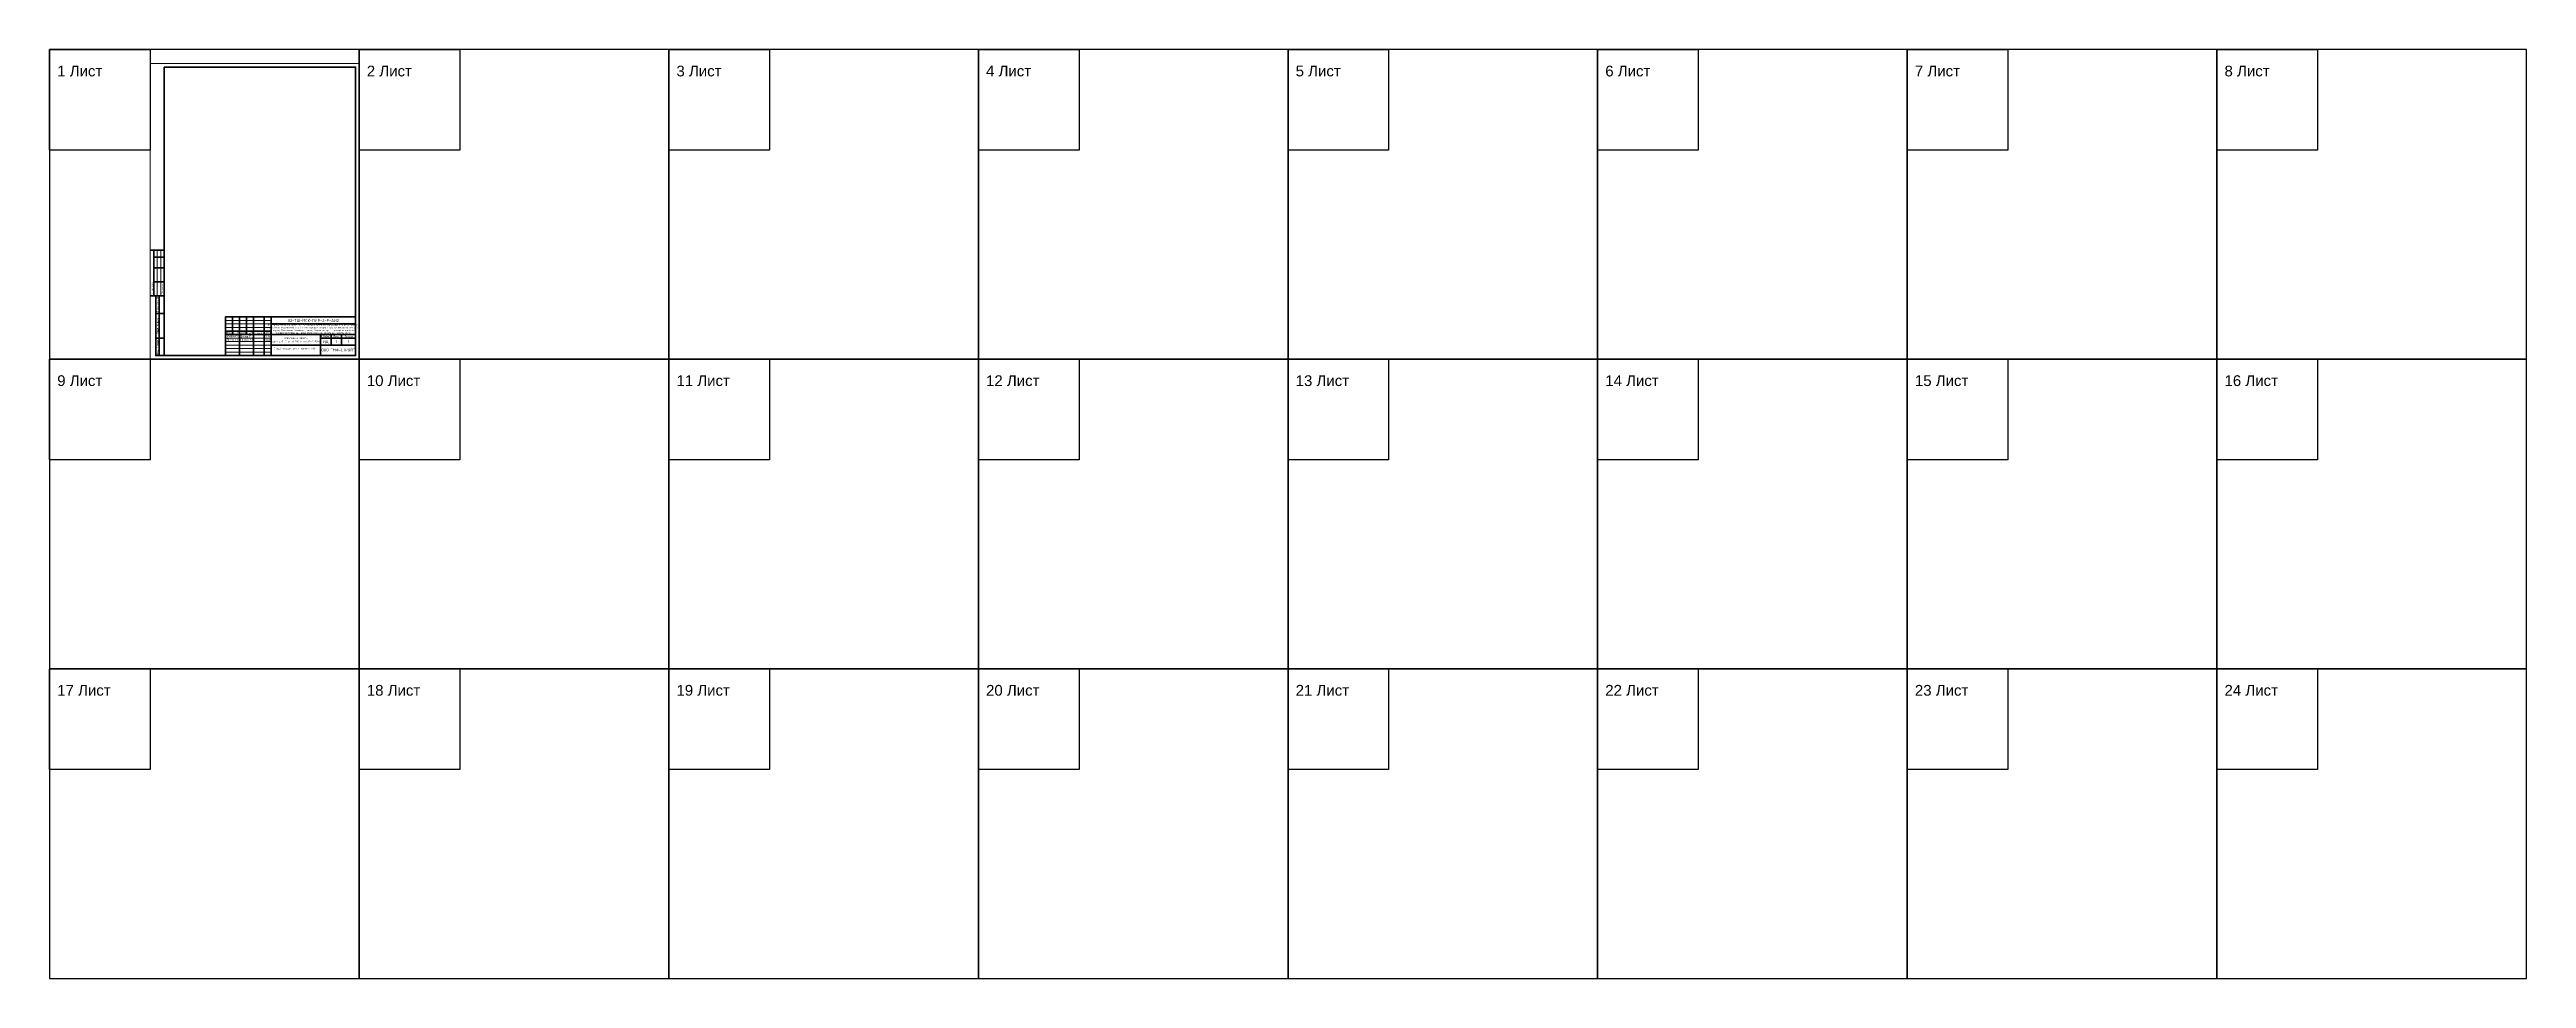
# Paper-space layout 'Лист1' of a CAD drawing. Header units: millimetres. Extents: x -143 to 3377, y -880 to 440.
import ezdxf
from ezdxf.enums import TextEntityAlignment as Align

# ---------------------------------------------------------------- set-up
doc = ezdxf.new("R2018")
doc.units = ezdxf.units.MM
doc.styles.get("Standard").update_dxf_attribs({"font": 'arial.ttf'})
doc.styles.add('СПДС', font='isocpeur.ttf', dxfattribs={"width": 0.9})

# ---------------------------------------------------------------- blocks, each defined once
blk = doc.blocks.new('*U4')
at = {"lineweight": 0}
blk.add_lwpolyline([(-292, -5), (5, -5), (5, 415), (-292, 415)], close=True, dxfattribs=at)
at = {"color": 0, "linetype": 'Continuous', "lineweight": 50}
blk.add_lwpolyline([(-272, 410), (0, 410), (0, 0), (-272, 0)], close=True, dxfattribs=at)
at = {"lineweight": 35}
for points in [[(-272, 150), (-292, 150)], [(-287, 85), (-287, 150)], [(-272, 140), (-287, 140)], [(-272, 125), (-287, 125)], [(-272, 85), (-292, 85)], [(-272, 105), (-287, 105)], [(-272, 85), (-284, 85), (-284, 0), (-272, 0)], [(-279, 0), (-279, 85)], [(-272, 60), (-284, 60)], [(-175, 55), (-175, 30)], [(-165, 55), (-165, 0)], [(-155, 55), (-155, 30)], [(-145, 55), (-145, 0)], [(-130, 55), (-130, 0)], [(-120, 55), (-120, 0)], [(-120, 45), (0, 45)], [(-272, 25), (-284, 25)], [(-185, 35), (-120, 35)], [(-185, 30), (0, 30)], [(-120, 15), (0, 15)], [(-50, 30), (-50, 0)], [(-50, 25), (0, 25)], [(-35, 30), (-35, 15)], [(-20, 30), (-20, 15)]]:
    blk.add_lwpolyline(points, dxfattribs=at)
at = {"lineweight": 18}
for points in [[(-282, 85), (-282, 150)], [(-277, 85), (-277, 150)], [(-185, 50), (-120, 50)], [(-185, 45), (-120, 45)], [(-185, 40), (-120, 40)], [(-185, 25), (-120, 25)], [(-185, 20), (-120, 20)], [(-185, 15), (-120, 15)], [(-185, 10), (-120, 10)], [(-185, 5), (-120, 5)]]:
    blk.add_lwpolyline(points, dxfattribs=at)
at = {"lineweight": 35}
blk.add_lwpolyline([(-185, 0), (0, 0), (0, 55), (-185, 55)], close=True, dxfattribs=at)
at = {"lineweight": 0}
blk.add_lwpolyline([(0, -5), (5, -5), (5, 0)], dxfattribs=at)
at = {"lineweight": -2, "char_height": 2.5, "attachment_point": 5, "rotation": 90, "style": 'СПДС'}
for s, insert, width in [('Согласовано', (-289.5, 95), 19.991), ('Взам. инв. N', (-281.5, 72.5), 24.991), ('Гл. спец.', (-274.5, 95), 19.991), ('Подл. и дата', (-281.5, 42.5), 34.991), ('Инв. N подл.', (-281.5, 12.5), 24.991)]:
    blk.add_mtext(s, dxfattribs=dict(at, insert=insert, width=width))
at = {"insert": (-119.3, 44.6), "char_height": 2.2, "attachment_point": 1, "style": 'СПДС'}
blk.add_mtext_dynamic_manual_height_columns('\\pxqc;Общеобразовательная школа №2, входящая в состав Многофункционального комплекса спортивной направленности с соответствующей инфраструктурой (емкостью 850 мест) \\Pпо адресу: Российская Федерация, город Москва, вн.тер. г. муниципальный округ Покровское-Стрешнево, шоссе Волоколамское, земельный участок 71/15', width=118.293, gutter_width=0, heights=[15.2], dxfattribs=at)
at = {"lineweight": -2, "char_height": 2.5, "style": 'СПДС'}
for s, insert, width, attachment_point in [('Разработал', (-183.1, 27.5), 17.953, 4), ('Проверил', (-183.1, 22.5), 17.953, 4), ('Изм.', (-180, 32.5), 10, 5), ('Кол.уч.', (-170, 32.5), 10, 5), ('Лист', (-160, 32.5), 10, 5), ('N док.', (-150, 32.5), 10, 5), ('Подп.', (-137.5, 32.5), 15, 5), ('Дата', (-125, 32.5), 10, 5), ('Стадия', (-42.5, 27.5), 15, 5), ('Лист', (-27.5, 27.5), 15, 5), ('Листов', (-10, 27.5), 20, 5)]:
    blk.add_mtext(s, dxfattribs=dict(at, insert=insert, width=width, attachment_point=attachment_point))
at = {"lineweight": 30, "width": 0.9, "flags": 104}
blk.add_attdef('ШАПКА', text='', height=3, dxfattribs=at).set_placement((-135, 281), align=Align.MIDDLE_CENTER)
at = {"style": 'СПДС'}
for tag, height, p in [('ШИФР_ПРОЕКТА', 4, (-60, 50)), ('НАИМЕНОВАНИЕ_ОБЪЕКТА2', 2.5, (-85, 20)), ('НАИМЕНОВАНИЕ_ЧЕРТЕЖА2', 2.5, (-85, 5)), ('НАИМЕНОВАНИЕ_ЧЕРТЕЖА1', 2.5, (-85, 10)), ('НАИМЕНОВАНИЕ_ОБЪЕКТА', 2.5, (-85, 25)), ('ОРГАНИЗАЦИЯ_РАЗРАБОТЧИК1', 4, (-25, 8.1)), ('СТАДИЯ', 4, (-42.5, 20)), ('ЛИСТ_первый', 4, (-27.5, 20)), ('ЛИСТОВ', 4, (-10, 20))]:
    blk.add_attdef(tag, text='', height=height, dxfattribs=at).set_placement(p, align=Align.MIDDLE_CENTER)
for tag, p in [('РАЗРАБОТЧИК', (-164, 27.5)), ('РУК.ГРУППЫ', (-164, 22.5))]:
    blk.add_attdef(tag, text='', height=2.5, dxfattribs=at).set_placement(p, align=Align.MIDDLE_LEFT)
at = {"style": 'СПДС', "width": 0.9}
for p in [(-129.6, 26.4), (-129.6, 21.4)]:
    blk.add_attdef('ДАТА', p, '', height=2.3, dxfattribs=at)
blk = doc.blocks.new('*U6')
at = {"color": 4}
blk.add_lwpolyline([(-220, -220), (220, -220), (220, 220), (-220, 220)], close=True, dxfattribs=at)
at = {"color": 3}
blk.add_lwpolyline([(-220, 220), (-77, 220), (-77, 77), (-220, 77)], close=True, dxfattribs=at)
blk = doc.blocks.new('*U7')
at = {"color": 0, "linetype": 'ByBlock', "lineweight": -2, "transparency": 16777216}
for p in [(0, 880), (440, 880), (880, 880), (1320, 880), (0, 440), (440, 440), (880, 440), (1320, 440), (0, 0), (440, 0), (880, 0), (1320, 0)]:
    blk.add_blockref('*U6', p, dxfattribs=at)
blk = doc.blocks.new('*U8')
at = {"color": 4}
blk.add_lwpolyline([(-220, -220), (220, -220), (220, 220), (-220, 220)], close=True, dxfattribs=at)
at = {"color": 3}
blk.add_lwpolyline([(-220, 220), (-77, 220), (-77, 77), (-220, 77)], close=True, dxfattribs=at)
blk = doc.blocks.new('*U10')
at = {"color": 0, "linetype": 'ByBlock', "lineweight": -2, "transparency": 16777216}
for p in [(0, 880), (440, 880), (880, 880), (1320, 880), (0, 440), (440, 440), (880, 440), (1320, 440), (0, 0), (440, 0), (880, 0), (1320, 0)]:
    blk.add_blockref('*U8', p, dxfattribs=at)

psp = doc.layouts.new('Лист1')

# ---------------------------------------------------------------- block references
for name, p in [('*U7', (77, -660)), ('*U10', (1837, -660))]:
    psp.add_blockref(name, p)
ref = psp.add_blockref('*U4', (292, 5))
ref.add_attrib('СТАДИЯ', 'ИД', dxfattribs={"height": 4, "style": 'СПДС'}).set_placement((249.5, 25), align=Align.MIDDLE_CENTER)
ref.add_attrib('ЛИСТ_первый', '1', dxfattribs={"height": 4, "style": 'СПДС'}).set_placement((264.5, 25), align=Align.MIDDLE_CENTER)
ref.add_attrib('ЛИСТОВ', '1', dxfattribs={"height": 4, "style": 'СПДС'}).set_placement((282, 25), align=Align.MIDDLE_CENTER)
ref.add_attrib('ШИФР_ПРОЕКТА', '02-ТШ-МСК-ПИР-2-Р-АИ2', dxfattribs={"height": 4, "style": 'СПДС'}).set_placement((232, 55), align=Align.MIDDLE_CENTER)
ref.add_attrib('НАИМЕНОВАНИЕ_ОБЪЕКТА', 'Отделочные работы', dxfattribs={"height": 2.5, "style": 'СПДС'}).set_placement((207, 30), align=Align.MIDDLE_CENTER)
ref.add_attrib('НАИМЕНОВАНИЕ_ОБЪЕКТА2', 'Отдел. раб. Отм. +4.200 в осях Е-Ю/50-61', dxfattribs={"height": 2.5, "style": 'СПДС'}).set_placement((207, 25), align=Align.MIDDLE_CENTER)
ref.add_attrib('НАИМЕНОВАНИЕ_ЧЕРТЕЖА1', 'Спецификация выполненных работ.', dxfattribs={"height": 2.5, "style": 'СПДС'}).set_placement((207, 15), align=Align.MIDDLE_CENTER)
ref.add_attrib('ОРГАНИЗАЦИЯ_РАЗРАБОТЧИК1', 'ООО "МФ-СТРОЙ"', dxfattribs={"height": 4, "style": 'СПДС'}).set_placement((267, 13.1), align=Align.MIDDLE_CENTER)
ref.add_attrib('РАЗРАБОТЧИК', 'Досаев Р.Ш.', dxfattribs={"height": 2.5, "style": 'СПДС'}).set_placement((128, 32.5), align=Align.MIDDLE_LEFT)
ref.add_attrib('РУК.ГРУППЫ', 'Шипов В.В.', dxfattribs={"height": 2.5, "style": 'СПДС'}).set_placement((128, 27.5), align=Align.MIDDLE_LEFT)
ref.add_attrib('ДАТА', '01.2026', (162.4, 31.4), dxfattribs={"height": 2.3, "style": 'СПДС', "width": 0.9})
ref.add_attrib('ДАТА', '01.2026', (162.4, 26.4), dxfattribs={"height": 2.3, "style": 'СПДС', "width": 0.9})
lines = psp.add_mtext('\\W0.9000;', dxfattribs={"insert": (228.6, 280.1), "char_height": 68.8, "attachment_point": 1})
ref.add_attrib('ШАПКА', '', (228.6, 280.1), dxfattribs={"flags": 104}).embed_mtext(lines)

# ---------------------------------------------------------------- texts
at = {"char_height": 15.26, "attachment_point": 1}
for s, insert in [('1 Лист', (-132.1, 417.1)), ('2 Лист', (307.9, 417.1)), ('3 Лист', (747.9, 417.1)), ('4 Лист', (1187.9, 417.1)), ('5 Лист', (1627.9, 417.1)), ('6 Лист', (2067.9, 417.1)), ('7 Лист', (2507.9, 417.1)), ('8 Лист', (2947.9, 417.1)), ('9 Лист', (-132.1, -22.9)), ('10 Лист', (307.9, -22.9)), ('11 Лист', (747.9, -22.9)), ('12 Лист', (1187.9, -22.9)), ('13 Лист', (1627.9, -22.9)), ('14 Лист', (2067.9, -22.9)), ('15 Лист', (2507.9, -22.9)), ('16 Лист', (2947.9, -22.9)), ('17 Лист', (-132.1, -462.9)), ('18 Лист', (307.9, -462.9)), ('19 Лист', (747.9, -462.9)), ('20 Лист', (1187.9, -462.9)), ('21 Лист', (1627.9, -462.9)), ('22 Лист', (2067.9, -462.9)), ('23 Лист', (2507.9, -462.9)), ('24 Лист', (2947.9, -462.9))]:
    psp.add_mtext_dynamic_manual_height_columns(s, width=109.648, gutter_width=76.3, heights=[0], dxfattribs=dict(at, insert=insert))

doc.saveas('drawing.dxf')
